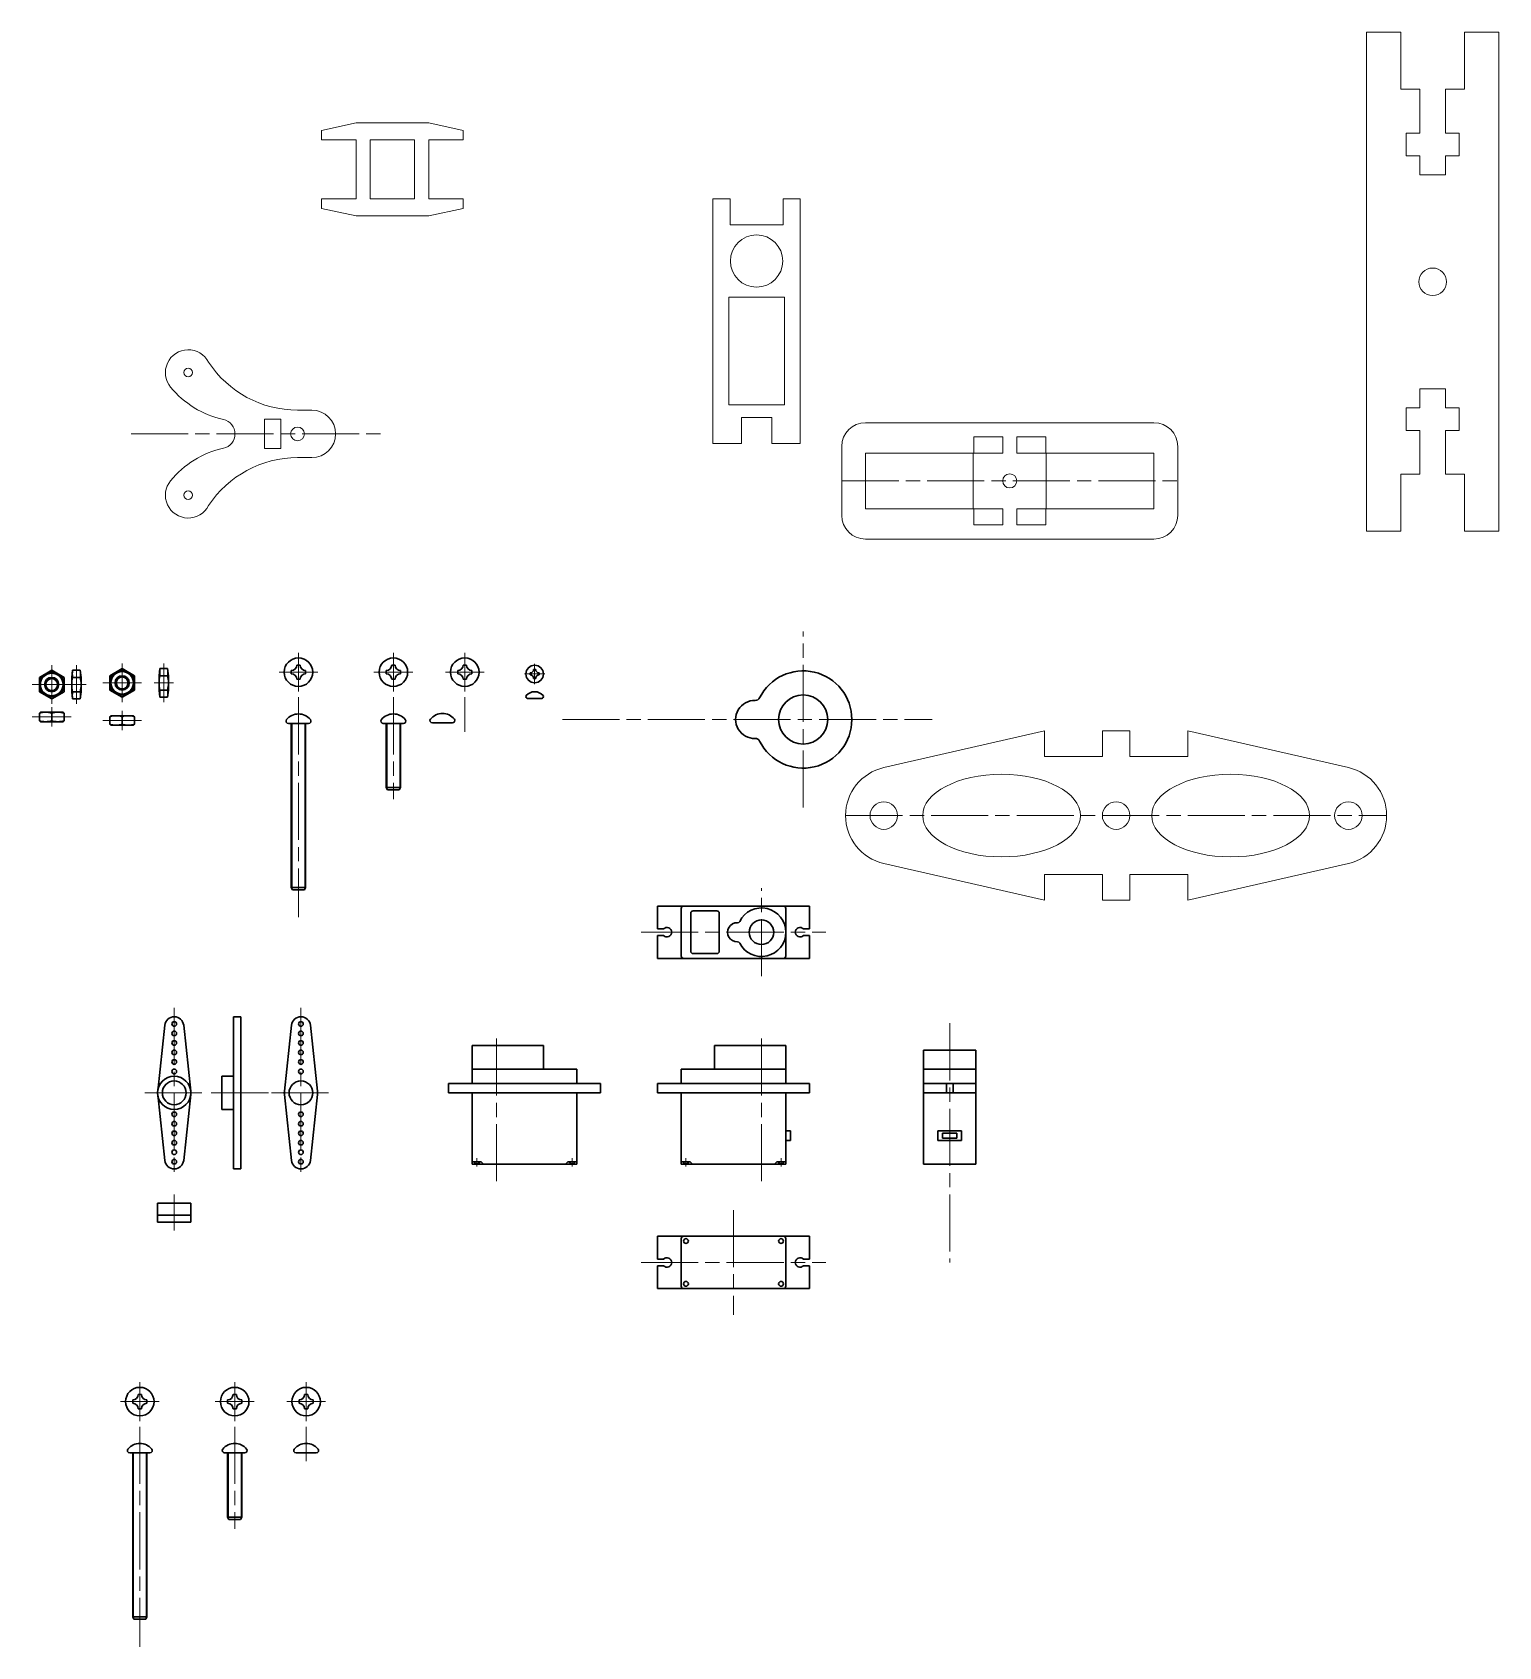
# Model space of a CAD drawing. Header units: millimetres. Extents: x -385 to 2523, y 0 to 594.
# Drawn here: x -384.6 to -76.1, y 249.9 to 589.6 of the extents above; entities that cross this region are included whole.
import ezdxf

# ---------------------------------------------------------------- set-up
doc = ezdxf.new("R2010")
doc.units = ezdxf.units.MM
doc.linetypes.add('AM_ISO08W050', pattern=[18, 12, -1.5, 3, -1.5])
for name, color, linetype, lineweight in [('0.3', 130, 'Continuous', 15), ('0.6', 255, 'Continuous', 30), ('Осевые', 10, 'AM_ISO08W050', 15)]:
    doc.layers.add(name, color=color, linetype=linetype, lineweight=lineweight)

msp = doc.modelspace()

# ---------------------------------------------------------------- linework, layer by layer
at = {"color": 7, "linetype": 'Continuous', "lineweight": 15}
for p, q in [((-316.493, 570.575), (-323.752, 568.975)), ((-323.752, 568.975), (-323.752, 566.975)), ((-301.193, 570.575), (-316.493, 570.575)), ((-293.934, 568.975), (-301.193, 570.575)), ((-293.934, 566.975), (-293.934, 568.975)), ((-323.752, 566.975), (-316.493, 566.975)), ((-316.493, 566.975), (-316.493, 554.575)), ((-313.493, 566.975), (-313.493, 554.575)), ((-304.193, 566.975), (-313.493, 566.975)), ((-304.193, 554.575), (-304.193, 566.975)), ((-301.193, 554.575), (-301.193, 566.975)), ((-301.193, 566.975), (-293.934, 566.975)), ((-316.493, 554.575), (-323.752, 554.575)), ((-323.752, 554.575), (-323.752, 552.575)), ((-313.493, 554.575), (-304.193, 554.575)), ((-293.934, 554.575), (-301.193, 554.575)), ((-293.934, 552.575), (-293.934, 554.575)), ((-323.752, 552.575), (-316.493, 550.975)), ((-316.493, 550.975), (-301.193, 550.975)), ((-301.193, 550.975), (-293.934, 552.575))]:
    msp.add_line(p, q, dxfattribs=at)
at = {"layer": '0.3'}
for p, q in [((-329.939, 444.186), (-329.939, 409.344)), ((-327.28, 444.186), (-327.28, 409.344)), ((-309.971, 444.186), (-309.971, 430.344)), ((-307.312, 444.186), (-307.312, 430.344)), ((-363.313, 290.697), (-363.313, 255.856)), ((-360.654, 290.697), (-360.654, 255.856)), ((-343.345, 290.697), (-343.345, 276.856)), ((-340.686, 290.697), (-340.686, 276.856))]:
    msp.add_line(p, q, dxfattribs=at)
at = {"layer": '0.6', "color": 7, "linetype": 'Continuous', "lineweight": 15}
for p, q in [((-96.698, 589.619), (-103.898, 589.619)), ((-103.898, 589.619), (-103.898, 484.619)), ((-96.698, 577.619), (-96.698, 589.619)), ((-76.098, 589.619), (-83.298, 589.619)), ((-83.298, 589.619), (-83.298, 577.619)), ((-76.098, 484.619), (-76.098, 589.619)), ((-92.698, 577.619), (-96.698, 577.619)), ((-92.698, 568.419), (-92.698, 577.619)), ((-83.298, 577.619), (-87.298, 577.619)), ((-87.298, 577.619), (-87.298, 568.419)), ((-95.578, 563.619), (-95.578, 568.419)), ((-95.578, 568.419), (-92.698, 568.419)), ((-87.298, 568.419), (-84.418, 568.419)), ((-84.418, 568.419), (-84.418, 563.619)), ((-92.698, 563.619), (-95.578, 563.619)), ((-92.698, 559.619), (-92.698, 563.619)), ((-84.418, 563.619), (-87.298, 563.619)), ((-87.298, 563.619), (-87.298, 559.619)), ((-87.298, 559.619), (-92.698, 559.619)), ((-237.804, 554.574), (-241.404, 554.574)), ((-241.404, 554.574), (-241.404, 503.074)), ((-237.804, 549.074), (-237.804, 554.574)), ((-226.646, 554.574), (-226.646, 549.074)), ((-223.046, 554.574), (-226.646, 554.574)), ((-223.046, 503.074), (-223.046, 554.574)), ((-226.646, 549.074), (-237.804, 549.074)), ((-226.375, 533.893), (-238.075, 533.893)), ((-238.075, 533.893), (-238.075, 511.224)), ((-226.375, 511.224), (-226.375, 533.893)), ((-92.698, 510.619), (-92.698, 514.619)), ((-92.698, 514.619), (-87.298, 514.619)), ((-87.298, 514.619), (-87.298, 510.619)), ((-328.798, 510.115), (-325.798, 510.115)), ((-238.075, 511.224), (-226.375, 511.224)), ((-95.578, 505.819), (-95.578, 510.619)), ((-95.578, 510.619), (-92.698, 510.619)), ((-87.298, 510.619), (-84.418, 510.619)), ((-84.418, 510.619), (-84.418, 505.819)), ((-335.748, 508.197), (-332.348, 508.197)), ((-335.748, 502.032), (-335.748, 508.197)), ((-332.348, 508.197), (-332.348, 502.032)), ((-235.404, 503.074), (-235.404, 508.574)), ((-235.404, 508.574), (-229.046, 508.574)), ((-229.046, 508.574), (-229.046, 503.074)), ((-209.314, 507.475), (-148.625, 507.475)), ((-241.404, 503.074), (-235.404, 503.074)), ((-229.046, 503.074), (-223.046, 503.074)), ((-186.545, 501.075), (-186.545, 504.475)), ((-180.445, 504.475), (-186.545, 504.475)), ((-180.445, 501.075), (-180.445, 504.475)), ((-177.495, 501.075), (-177.495, 504.475)), ((-177.495, 504.475), (-171.395, 504.475)), ((-171.395, 501.075), (-171.395, 504.475)), ((-92.698, 505.819), (-95.578, 505.819)), ((-92.698, 496.619), (-92.698, 505.819)), ((-84.418, 505.819), (-87.298, 505.819)), ((-87.298, 505.819), (-87.298, 496.619)), ((-332.348, 502.032), (-335.748, 502.032)), ((-325.798, 500.115), (-328.798, 500.115)), ((-214.314, 487.975), (-214.314, 502.475)), ((-209.314, 489.375), (-209.314, 501.075)), ((-209.314, 501.075), (-186.645, 501.075)), ((-186.645, 501.075), (-186.645, 489.375)), ((-186.545, 501.075), (-180.445, 501.075)), ((-171.395, 501.075), (-177.495, 501.075)), ((-171.295, 501.075), (-171.295, 489.375)), ((-148.625, 501.075), (-171.295, 501.075)), ((-148.625, 489.375), (-148.625, 501.075)), ((-143.625, 487.975), (-143.625, 502.475)), ((-96.698, 496.619), (-92.698, 496.619)), ((-96.698, 484.619), (-96.698, 496.619)), ((-87.298, 496.619), (-83.298, 496.619)), ((-83.298, 496.619), (-83.298, 484.619)), ((-186.645, 489.375), (-209.314, 489.375)), ((-186.545, 489.375), (-186.545, 485.975)), ((-186.545, 489.375), (-180.445, 489.375)), ((-180.445, 489.375), (-180.445, 485.975)), ((-171.395, 489.375), (-177.495, 489.375)), ((-177.495, 489.375), (-177.495, 485.975)), ((-171.395, 489.375), (-171.395, 485.975)), ((-171.295, 489.375), (-148.625, 489.375)), ((-180.445, 485.975), (-186.545, 485.975)), ((-177.495, 485.975), (-171.395, 485.975)), ((-209.314, 482.975), (-148.625, 482.975)), ((-103.898, 484.619), (-96.698, 484.619)), ((-83.298, 484.619), (-76.098, 484.619)), ((-205.457, 434.895), (-171.687, 442.607)), ((-171.687, 437.207), (-171.687, 442.607)), ((-159.487, 442.607), (-153.687, 442.607)), ((-159.487, 437.207), (-159.487, 442.607)), ((-153.687, 437.207), (-153.687, 442.607)), ((-107.717, 434.895), (-141.487, 442.607)), ((-141.487, 437.207), (-141.487, 442.607)), ((-159.487, 437.207), (-171.687, 437.207)), ((-153.687, 437.207), (-141.487, 437.207)), ((-171.687, 407.007), (-205.457, 414.719)), ((-141.487, 407.007), (-107.717, 414.719)), ((-171.687, 412.407), (-171.687, 407.007)), ((-159.487, 412.407), (-171.687, 412.407)), ((-159.487, 412.407), (-159.487, 407.007)), ((-153.687, 412.407), (-153.687, 407.007)), ((-153.687, 412.407), (-141.487, 412.407)), ((-141.487, 412.407), (-141.487, 407.007)), ((-159.487, 407.007), (-153.687, 407.007))]:
    msp.add_line(p, q, dxfattribs=at)
at = {"layer": '0.6'}
for p, q in [((-380.521, 455.372), (-383.113, 453.883)), ((-380.521, 455.372), (-377.929, 453.883)), ((-376.116, 455.372), (-376.316, 453.883)), ((-375.316, 455.372), (-376.116, 455.372)), ((-375.316, 455.372), (-374.516, 455.372)), ((-374.516, 455.372), (-374.316, 453.883)), ((-365.701, 455.721), (-368.293, 454.231)), ((-365.701, 455.721), (-363.109, 454.231)), ((-357.742, 455.721), (-357.942, 454.231)), ((-356.942, 455.721), (-357.742, 455.721)), ((-356.942, 455.721), (-356.142, 455.721)), ((-356.142, 455.721), (-355.942, 454.231)), ((-330.109, 455.326), (-330.109, 454.976)), ((-328.609, 456.476), (-328.959, 456.476)), ((-328.609, 456.476), (-328.259, 456.476)), ((-327.109, 455.326), (-327.109, 454.976)), ((-310.141, 455.326), (-310.141, 454.976)), ((-308.641, 456.476), (-308.991, 456.476)), ((-308.641, 456.476), (-308.291, 456.476)), ((-307.141, 455.326), (-307.141, 454.976)), ((-295.112, 455.326), (-295.112, 454.976)), ((-293.612, 456.476), (-293.962, 456.476)), ((-293.612, 456.476), (-293.262, 456.476)), ((-292.112, 455.326), (-292.112, 454.976)), ((-278.915, 455.521), (-279.13, 455.521)), ((-278.915, 455.521), (-278.699, 455.521)), ((-383.113, 453.883), (-383.113, 452.372)), ((-383.113, 450.862), (-383.113, 452.372)), ((-377.929, 453.883), (-377.929, 452.372)), ((-377.929, 450.862), (-377.929, 452.372)), ((-376.316, 452.372), (-376.316, 453.883)), ((-376.316, 452.372), (-376.316, 450.862)), ((-375.316, 453.883), (-376.116, 453.883)), ((-375.316, 453.883), (-374.516, 453.883)), ((-374.316, 452.372), (-374.316, 453.883)), ((-374.316, 452.372), (-374.316, 450.862)), ((-368.293, 454.231), (-368.293, 452.721)), ((-368.293, 451.21), (-368.293, 452.721)), ((-363.109, 454.231), (-363.109, 452.721)), ((-363.109, 451.21), (-363.109, 452.721)), ((-357.942, 452.721), (-357.942, 454.231)), ((-357.942, 452.721), (-357.942, 451.21)), ((-356.942, 454.231), (-357.742, 454.231)), ((-356.942, 454.231), (-356.142, 454.231)), ((-355.942, 452.721), (-355.942, 454.231)), ((-355.942, 452.721), (-355.942, 451.21)), ((-330.109, 454.626), (-330.109, 454.976)), ((-328.609, 453.476), (-328.959, 453.476)), ((-328.609, 453.476), (-328.259, 453.476)), ((-327.109, 454.626), (-327.109, 454.976)), ((-310.141, 454.626), (-310.141, 454.976)), ((-308.641, 453.476), (-308.991, 453.476)), ((-308.641, 453.476), (-308.291, 453.476)), ((-307.141, 454.626), (-307.141, 454.976)), ((-295.112, 454.626), (-295.112, 454.976)), ((-293.612, 453.476), (-293.962, 453.476)), ((-293.612, 453.476), (-293.262, 453.476)), ((-292.112, 454.626), (-292.112, 454.976)), ((-279.838, 454.814), (-279.838, 454.598)), ((-279.838, 454.383), (-279.838, 454.598)), ((-278.915, 453.675), (-279.13, 453.675)), ((-278.915, 453.675), (-278.699, 453.675)), ((-277.992, 454.814), (-277.992, 454.598)), ((-277.992, 454.383), (-277.992, 454.598)), ((-380.521, 449.372), (-383.113, 450.862)), ((-380.521, 449.372), (-377.929, 450.862)), ((-376.116, 449.372), (-376.316, 450.862)), ((-375.316, 450.862), (-376.116, 450.862)), ((-375.316, 449.372), (-376.116, 449.372)), ((-375.316, 450.862), (-374.516, 450.862)), ((-375.316, 449.372), (-374.516, 449.372)), ((-374.516, 449.372), (-374.316, 450.862)), ((-365.701, 449.721), (-368.293, 451.21)), ((-365.701, 449.721), (-363.109, 451.21)), ((-357.742, 449.721), (-357.942, 451.21)), ((-356.942, 451.21), (-357.742, 451.21)), ((-356.942, 449.721), (-357.742, 449.721)), ((-356.942, 451.21), (-356.142, 451.21)), ((-356.942, 449.721), (-356.142, 449.721)), ((-356.142, 449.721), (-355.942, 451.21)), ((-280.401, 449.468), (-277.429, 449.468)), ((-383.113, 446.354), (-382.9, 446.554)), ((-383.113, 446.354), (-383.113, 445.554)), ((-383.113, 444.754), (-383.113, 445.554)), ((-380.521, 446.554), (-382.9, 446.554)), ((-380.521, 446.554), (-378.142, 446.554)), ((-380.521, 444.754), (-380.521, 446.354)), ((-377.929, 446.354), (-378.142, 446.554)), ((-377.929, 446.354), (-377.929, 445.554)), ((-377.929, 444.754), (-377.929, 445.554)), ((-368.293, 445.614), (-368.08, 445.814)), ((-368.293, 445.614), (-368.293, 444.814)), ((-365.701, 445.814), (-368.08, 445.814)), ((-365.701, 445.814), (-363.322, 445.814)), ((-365.701, 444.014), (-365.701, 445.614)), ((-363.109, 445.614), (-363.322, 445.814)), ((-363.109, 445.614), (-363.109, 444.814)), ((-383.113, 444.754), (-382.9, 444.554)), ((-380.521, 444.554), (-382.9, 444.554)), ((-380.521, 444.554), (-378.142, 444.554)), ((-377.929, 444.754), (-378.142, 444.554)), ((-368.293, 444.014), (-368.293, 444.814)), ((-368.293, 444.014), (-368.08, 443.814)), ((-365.701, 443.814), (-368.08, 443.814)), ((-365.701, 443.814), (-363.322, 443.814)), ((-363.109, 444.014), (-363.322, 443.814)), ((-363.109, 444.014), (-363.109, 444.814)), ((-330.731, 444.186), (-326.488, 444.186)), ((-330.109, 444.186), (-330.109, 409.686)), ((-330.109, 444.186), (-330.109, 409.686)), ((-327.109, 444.186), (-327.109, 409.686)), ((-327.109, 444.186), (-327.109, 409.686)), ((-310.763, 444.186), (-306.52, 444.186)), ((-310.141, 444.186), (-310.141, 430.686)), ((-310.141, 444.186), (-310.141, 430.686)), ((-307.141, 444.186), (-307.141, 430.686)), ((-300.44, 444.296), (-296.197, 444.296)), ((-308.641, 430.686), (-310.141, 430.686)), ((-309.891, 430.186), (-310.141, 430.686)), ((-308.641, 430.186), (-309.891, 430.186)), ((-308.641, 430.686), (-307.141, 430.686)), ((-308.641, 430.186), (-307.391, 430.186)), ((-307.391, 430.186), (-307.141, 430.686)), ((-328.609, 409.686), (-330.109, 409.686)), ((-329.859, 409.186), (-330.109, 409.686)), ((-328.609, 409.186), (-329.859, 409.186)), ((-328.609, 409.686), (-327.109, 409.686)), ((-328.609, 409.186), (-327.359, 409.186)), ((-327.359, 409.186), (-327.109, 409.686)), ((-253.082, 405.755), (-253.082, 400.955)), ((-253.082, 405.755), (-247.582, 405.755)), ((-248.082, 395.255), (-248.082, 405.255)), ((-247.582, 405.755), (-226.582, 405.755)), ((-246.082, 400.255), (-246.082, 404.255)), ((-245.582, 404.755), (-240.582, 404.755)), ((-240.082, 400.255), (-240.082, 404.255)), ((-221.082, 405.755), (-226.582, 405.755)), ((-226.082, 405.255), (-226.082, 395.255)), ((-221.082, 405.755), (-221.082, 400.955)), ((-253.082, 400.955), (-251.796, 400.955)), ((-221.082, 400.955), (-222.367, 400.955)), ((-253.082, 399.555), (-253.082, 394.755)), ((-253.082, 399.555), (-251.796, 399.555)), ((-246.082, 400.255), (-246.082, 396.255)), ((-240.082, 400.255), (-240.082, 396.255)), ((-221.082, 399.555), (-222.367, 399.555)), ((-221.082, 399.555), (-221.082, 394.755)), ((-253.082, 394.755), (-247.582, 394.755)), ((-226.582, 394.755), (-247.582, 394.755)), ((-245.582, 395.755), (-240.582, 395.755)), ((-221.082, 394.755), (-226.582, 394.755)), ((-356.732, 380.671), (-358.223, 366.832)), ((-352.755, 380.671), (-351.264, 366.832)), ((-342.258, 350.457), (-342.258, 382.457)), ((-342.258, 382.457), (-340.758, 382.457)), ((-340.758, 350.457), (-340.758, 382.457)), ((-330.072, 380.671), (-331.563, 366.832)), ((-326.095, 380.671), (-324.603, 366.832)), ((-354.743, 380.457), (-354.743, 380.457)), ((-340.758, 380.457), (-340.758, 380.457)), ((-328.083, 380.457), (-328.083, 380.457)), ((-292.049, 368.457), (-292.049, 376.457)), ((-292.049, 376.457), (-277.049, 376.457)), ((-277.049, 376.457), (-277.049, 371.457)), ((-226.082, 376.457), (-241.082, 376.457)), ((-241.082, 376.457), (-241.082, 371.457)), ((-226.082, 368.457), (-226.082, 376.457)), ((-197.092, 351.457), (-197.092, 375.457)), ((-186.092, 375.457), (-197.092, 375.457)), ((-186.092, 375.457), (-186.092, 351.457)), ((-292.049, 368.457), (-292.049, 371.457)), ((-292.049, 371.457), (-270.049, 371.457)), ((-270.049, 368.457), (-270.049, 371.457)), ((-226.082, 371.457), (-248.082, 371.457)), ((-248.082, 368.457), (-248.082, 371.457)), ((-226.082, 368.457), (-226.082, 371.457)), ((-197.092, 371.457), (-186.092, 371.457)), ((-342.258, 369.957), (-344.758, 369.957)), ((-344.758, 369.957), (-344.758, 366.457)), ((-292.049, 368.457), (-297.049, 368.457)), ((-297.049, 368.457), (-297.049, 366.457)), ((-292.049, 368.457), (-270.049, 368.457)), ((-265.049, 368.457), (-270.049, 368.457)), ((-265.049, 368.457), (-265.049, 366.457)), ((-253.082, 368.457), (-248.082, 368.457)), ((-253.082, 368.457), (-253.082, 366.457)), ((-226.082, 368.457), (-248.082, 368.457)), ((-226.082, 368.457), (-221.082, 368.457)), ((-221.082, 368.457), (-221.082, 366.457)), ((-186.092, 368.457), (-197.092, 368.457)), ((-192.292, 368.457), (-192.292, 366.457)), ((-191.592, 368.457), (-190.892, 368.457)), ((-190.892, 368.457), (-190.892, 366.457)), ((-356.732, 352.243), (-358.223, 366.082)), ((-352.755, 352.243), (-351.264, 366.082)), ((-344.758, 362.957), (-344.758, 366.457)), ((-330.072, 352.243), (-331.563, 366.082)), ((-326.095, 352.243), (-324.603, 366.082)), ((-297.049, 366.457), (-265.049, 366.457)), ((-292.049, 351.457), (-292.049, 366.457)), ((-270.049, 366.457), (-270.049, 351.457)), ((-221.082, 366.457), (-253.082, 366.457)), ((-248.082, 366.457), (-248.082, 351.457)), ((-226.082, 351.457), (-226.082, 366.457)), ((-186.092, 366.457), (-197.092, 366.457)), ((-342.258, 362.957), (-344.758, 362.957)), ((-226.082, 358.457), (-225.082, 358.457)), ((-225.082, 358.457), (-225.082, 356.457)), ((-189.092, 358.457), (-194.092, 358.457)), ((-194.092, 358.457), (-194.092, 356.457)), ((-193.092, 356.957), (-193.092, 357.957)), ((-193.092, 357.957), (-190.092, 357.957)), ((-190.092, 356.957), (-193.092, 356.957)), ((-191.592, 357.957), (-190.092, 357.957)), ((-190.092, 357.957), (-190.092, 356.957)), ((-189.092, 356.457), (-189.092, 358.457)), ((-225.082, 356.457), (-226.082, 356.457)), ((-194.092, 356.457), (-189.092, 356.457)), ((-191.592, 356.457), (-189.092, 356.457)), ((-354.743, 352.457), (-354.743, 352.457)), ((-342.258, 350.457), (-340.758, 350.457)), ((-340.758, 352.457), (-340.758, 352.457)), ((-328.083, 352.457), (-328.083, 352.457)), ((-290.37, 351.957), (-292.049, 351.957)), ((-270.049, 351.457), (-292.049, 351.457)), ((-271.727, 351.957), (-270.049, 351.957)), ((-246.403, 351.957), (-248.082, 351.957)), ((-248.082, 351.457), (-226.082, 351.457)), ((-227.76, 351.957), (-226.082, 351.957)), ((-186.092, 351.457), (-197.092, 351.457)), ((-351.243, 343.232), (-358.243, 343.232)), ((-358.243, 343.232), (-358.243, 339.232)), ((-351.243, 339.232), (-351.243, 343.232)), ((-351.243, 340.732), (-358.243, 340.732)), ((-351.243, 339.232), (-351.243, 340.732)), ((-358.243, 339.232), (-351.243, 339.232)), ((-253.082, 336.279), (-253.082, 331.479)), ((-253.082, 336.279), (-247.582, 336.279)), ((-248.082, 325.779), (-248.082, 335.779)), ((-247.582, 336.279), (-226.582, 336.279)), ((-221.082, 336.279), (-226.582, 336.279)), ((-226.082, 335.779), (-226.082, 325.779)), ((-221.082, 336.279), (-221.082, 331.479)), ((-253.082, 331.479), (-251.796, 331.479)), ((-253.082, 330.079), (-253.082, 325.279)), ((-253.082, 330.079), (-251.796, 330.079)), ((-221.082, 331.479), (-222.367, 331.479)), ((-221.082, 330.079), (-222.367, 330.079)), ((-221.082, 330.079), (-221.082, 325.279)), ((-253.082, 325.279), (-247.582, 325.279)), ((-226.582, 325.279), (-247.582, 325.279)), ((-221.082, 325.279), (-226.582, 325.279)), ((-361.984, 302.988), (-362.334, 302.988)), ((-361.984, 302.988), (-361.634, 302.988)), ((-342.016, 302.988), (-342.366, 302.988)), ((-342.016, 302.988), (-341.666, 302.988)), ((-326.986, 302.988), (-327.336, 302.988)), ((-326.986, 302.988), (-326.636, 302.988)), ((-363.484, 301.838), (-363.484, 301.488)), ((-363.484, 301.138), (-363.484, 301.488)), ((-361.984, 299.988), (-362.334, 299.988)), ((-361.984, 299.988), (-361.634, 299.988)), ((-360.484, 301.838), (-360.484, 301.488)), ((-360.484, 301.138), (-360.484, 301.488)), ((-343.516, 301.838), (-343.516, 301.488)), ((-343.516, 301.138), (-343.516, 301.488)), ((-342.016, 299.988), (-342.366, 299.988)), ((-342.016, 299.988), (-341.666, 299.988)), ((-340.516, 301.838), (-340.516, 301.488)), ((-340.516, 301.138), (-340.516, 301.488)), ((-328.486, 301.838), (-328.486, 301.488)), ((-328.486, 301.138), (-328.486, 301.488)), ((-326.986, 299.988), (-327.336, 299.988)), ((-326.986, 299.988), (-326.636, 299.988)), ((-325.486, 301.838), (-325.486, 301.488)), ((-325.486, 301.138), (-325.486, 301.488)), ((-364.105, 290.697), (-359.863, 290.697)), ((-363.484, 290.697), (-363.484, 256.197)), ((-363.484, 290.697), (-363.484, 256.197)), ((-360.484, 290.697), (-360.484, 256.197)), ((-360.484, 290.697), (-360.484, 256.197)), ((-344.137, 290.697), (-339.895, 290.697)), ((-343.516, 290.697), (-343.516, 277.197)), ((-343.516, 290.697), (-343.516, 277.197)), ((-340.516, 290.697), (-340.516, 277.197)), ((-329.108, 290.697), (-324.865, 290.697)), ((-342.016, 277.197), (-343.516, 277.197)), ((-343.266, 276.697), (-343.516, 277.197)), ((-342.016, 276.697), (-343.266, 276.697)), ((-342.016, 277.197), (-340.516, 277.197)), ((-342.016, 276.697), (-340.766, 276.697)), ((-340.766, 276.697), (-340.516, 277.197)), ((-361.984, 256.197), (-363.484, 256.197)), ((-363.234, 255.697), (-363.484, 256.197)), ((-361.984, 255.697), (-363.234, 255.697)), ((-361.984, 256.197), (-360.484, 256.197)), ((-361.984, 255.697), (-360.734, 255.697)), ((-360.734, 255.697), (-360.484, 256.197))]:
    msp.add_line(p, q, dxfattribs=at)
at = {"layer": '0.6', "color": 7, "linetype": 'Continuous', "lineweight": 15}
for centre, radius in [((-232.225, 541.484), 5.5), ((-89.998, 537.119), 2.9), ((-351.798, 518.015), 0.9), ((-328.798, 505.115), 1.45), ((-178.97, 495.225), 1.475), ((-351.798, 492.215), 0.9), ((-205.457, 424.807), 2.9), ((-156.587, 424.807), 2.9), ((-107.717, 424.807), 2.9)]:
    msp.add_circle(centre, radius, dxfattribs=at)
at = {"layer": '0.6'}
for centre, radius in [((-365.701, 452.721), 2.592), ((-328.609, 454.976), 3), ((-308.641, 454.976), 3), ((-293.612, 454.976), 3), ((-278.915, 454.598), 1.847), ((-380.521, 452.372), 2.592), ((-380.521, 452.372), 2.379), ((-380.521, 452.372), 1.5), ((-380.521, 452.372), 1.25), ((-365.701, 452.721), 2.379), ((-365.701, 452.721), 1.5), ((-365.701, 452.721), 1.25), ((-222.417, 445.024), 5.164), ((-231.197, 400.255), 2.582), ((-354.743, 380.957), 0.5), ((-328.083, 380.957), 0.5), ((-354.743, 378.957), 0.5), ((-354.743, 376.957), 0.5), ((-328.083, 378.957), 0.5), ((-328.083, 376.957), 0.5), ((-354.743, 374.957), 0.5), ((-328.083, 374.957), 0.5), ((-354.743, 372.957), 0.5), ((-354.743, 370.957), 0.5), ((-328.083, 372.957), 0.5), ((-328.083, 370.957), 0.5), ((-354.743, 366.457), 3.5), ((-354.743, 366.457), 2.5), ((-328.083, 366.457), 2.5), ((-354.743, 361.957), 0.5), ((-354.743, 359.957), 0.5), ((-328.083, 361.957), 0.5), ((-328.083, 359.957), 0.5), ((-354.743, 357.957), 0.5), ((-328.083, 357.957), 0.5), ((-354.743, 355.957), 0.5), ((-354.743, 353.957), 0.5), ((-328.083, 355.957), 0.5), ((-328.083, 353.957), 0.5), ((-354.743, 351.957), 0.5), ((-328.083, 351.957), 0.5), ((-247.082, 335.279), 0.5), ((-227.082, 335.279), 0.5), ((-247.082, 326.279), 0.5), ((-227.082, 326.279), 0.5), ((-361.984, 301.488), 3), ((-342.016, 301.488), 3), ((-326.986, 301.488), 3)]:
    msp.add_circle(centre, radius, dxfattribs=at)
at = {"layer": '0.6', "color": 7, "linetype": 'Continuous', "lineweight": 15}
for centre, radius, start, end in [((-351.798, 518.015), 4.8, 27.18422, 219.29746), ((-328.798, 532.541), 22.426, 213.36338, 270), ((-340.099, 527.59), 19.918, 219.29746, 257.52752), ((-325.798, 505.115), 5, 270, 90), ((-345.07, 505.115), 3.1, 282.47248, 77.52752), ((-209.314, 502.475), 5, 90, 180), ((-148.625, 502.475), 5, 0, 90), ((-340.099, 482.639), 19.918, 102.47248, 140.70254), ((-328.798, 477.689), 22.426, 90, 146.63662), ((-351.798, 492.215), 4.8, 140.70254, 332.81578), ((-209.314, 487.975), 5, 180, 270), ((-148.625, 487.975), 5, 270, 0), ((-203.154, 424.807), 10.348, 102.86355, 257.13645), ((-110.021, 424.807), 10.348, 282.86355, 77.13645)]:
    msp.add_arc(centre, radius, start, end, dxfattribs=at)
at = {"layer": '0.6'}
for centre, radius, start, end in [((-371.848, 454.627), 4.333, 170.10232, 189.89768), ((-378.785, 454.627), 4.333, 350.10232, 9.89768), ((-353.473, 454.976), 4.333, 170.10232, 189.89768), ((-360.41, 454.976), 4.333, 350.10232, 9.89768), ((-330.109, 456.476), 1.15, 270, 360), ((-327.109, 456.476), 1.15, 180, 270), ((-310.141, 456.476), 1.15, 270, 360), ((-307.141, 456.476), 1.15, 180, 270), ((-295.112, 456.476), 1.15, 270, 360), ((-292.112, 456.476), 1.15, 180, 270), ((-279.838, 455.521), 0.708, 270, 360), ((-277.992, 455.521), 0.708, 180, 270), ((-222.417, 445.024), 10.23, 206.42138, 153.57862), ((-370.111, 452.319), 6.205, 165.40555, 179.50858), ((-370.111, 452.425), 6.205, 180.49142, 194.59445), ((-380.521, 452.319), 6.205, 0.49142, 14.59445), ((-380.521, 452.425), 6.205, 345.40555, 359.50858), ((-351.736, 452.668), 6.205, 165.40555, 179.50858), ((-351.736, 452.774), 6.205, 180.49142, 194.59445), ((-362.147, 452.668), 6.205, 0.49142, 14.59445), ((-362.147, 452.774), 6.205, 345.40555, 359.50858), ((-330.109, 453.476), 1.15, 0, 90), ((-327.109, 453.476), 1.15, 90, 180), ((-310.141, 453.476), 1.15, 0, 90), ((-307.141, 453.476), 1.15, 90, 180), ((-295.112, 453.476), 1.15, 0, 90), ((-292.112, 453.476), 1.15, 90, 180), ((-279.838, 453.675), 0.708, 0, 90), ((-277.992, 453.675), 0.708, 90, 180), ((-371.848, 450.117), 4.333, 170.10232, 189.89768), ((-378.785, 450.117), 4.333, 350.10232, 9.89768), ((-353.473, 450.466), 4.333, 170.10232, 189.89768), ((-360.41, 450.466), 4.333, 350.10232, 9.89768), ((-280.401, 449.818), 0.35, 140.4788, 270), ((-278.915, 448.593), 2.276, 39.5212, 140.4788), ((-277.429, 449.818), 0.35, 270, 39.5212), ((-232.647, 445.024), 4, 88.01693, 271.98307), ((-232.474, 450.021), 1, 268.01693, 333.57862), ((-381.817, 442.26), 4.294, 72.43358, 107.56642), ((-379.225, 442.26), 4.294, 72.43358, 107.56642), ((-366.997, 441.52), 4.294, 72.43358, 107.56642), ((-364.405, 441.52), 4.294, 72.43358, 107.56642), ((-328.609, 442.936), 3.25, 39.5212, 140.4788), ((-308.641, 442.936), 3.25, 39.5212, 140.4788), ((-300.44, 444.796), 0.5, 140.4788, 270), ((-298.319, 443.046), 3.25, 39.5212, 140.4788), ((-296.197, 444.796), 0.5, 270, 39.5212), ((-381.817, 448.848), 4.294, 252.43358, 287.56642), ((-379.225, 448.848), 4.294, 252.43358, 287.56642), ((-366.997, 448.108), 4.294, 252.43358, 287.56642), ((-364.405, 448.108), 4.294, 252.43358, 287.56642), ((-330.731, 444.686), 0.5, 140.4788, 270), ((-326.488, 444.686), 0.5, 270, 39.5212), ((-310.763, 444.686), 0.5, 140.4788, 270), ((-306.52, 444.686), 0.5, 270, 39.5212), ((-232.474, 440.027), 1, 26.42138, 91.98307), ((-247.582, 405.255), 0.5, 90, 180), ((-245.582, 404.255), 0.5, 90, 180), ((-240.582, 404.255), 0.5, 0, 90), ((-231.197, 400.255), 5.115, 206.42138, 153.57862), ((-226.582, 405.255), 0.5, 0, 90), ((-251.082, 400.255), 1, 224.427, 135.573), ((-236.312, 400.255), 2, 88.01693, 271.98307), ((-236.225, 402.753), 0.5, 268.01693, 333.57862), ((-223.082, 400.255), 1, 44.427, 315.573), ((-236.225, 397.756), 0.5, 26.42138, 91.98307), ((-247.582, 395.255), 0.5, 180, 270), ((-245.582, 396.255), 0.5, 180, 270), ((-240.582, 396.255), 0.5, 270, 0), ((-226.582, 395.255), 0.5, 270, 0), ((-354.743, 380.457), 2, 6.15064, 173.84936), ((-328.083, 380.457), 2, 6.15064, 173.84936), ((-328.083, 366.457), 3.5, 173.84935, 186.15065), ((-328.083, 366.457), 3.5, 353.84935, 6.15065), ((-354.743, 352.457), 2, 186.15064, 353.84936), ((-328.083, 352.457), 2, 186.15064, 353.84936), ((-291.049, 351.957), 0.5, 180, 360), ((-290.37, 351.457), 0.5, 0, 90), ((-271.727, 351.457), 0.5, 90, 180), ((-271.049, 351.957), 0.5, 180, 360), ((-247.082, 351.957), 0.5, 180, 360), ((-246.403, 351.457), 0.5, 0, 90), ((-227.76, 351.457), 0.5, 90, 180), ((-227.082, 351.957), 0.5, 180, 360), ((-247.582, 335.779), 0.5, 90, 180), ((-226.582, 335.779), 0.5, 0, 90), ((-251.082, 330.779), 1, 224.427, 135.573), ((-223.082, 330.779), 1, 44.427, 315.573), ((-247.582, 325.779), 0.5, 180, 270), ((-226.582, 325.779), 0.5, 270, 0), ((-363.484, 302.988), 1.15, 270, 360), ((-360.484, 302.988), 1.15, 180, 270), ((-343.516, 302.988), 1.15, 270, 360), ((-340.516, 302.988), 1.15, 180, 270), ((-328.486, 302.988), 1.15, 270, 360), ((-325.486, 302.988), 1.15, 180, 270), ((-363.484, 299.988), 1.15, 0, 90), ((-360.484, 299.988), 1.15, 90, 180), ((-343.516, 299.988), 1.15, 0, 90), ((-340.516, 299.988), 1.15, 90, 180), ((-328.486, 299.988), 1.15, 0, 90), ((-325.486, 299.988), 1.15, 90, 180), ((-361.984, 289.447), 3.25, 39.5212, 140.4788), ((-342.016, 289.447), 3.25, 39.5212, 140.4788), ((-326.986, 289.447), 3.25, 39.5212, 140.4788), ((-364.105, 291.197), 0.5, 140.4788, 270), ((-359.863, 291.197), 0.5, 270, 39.5212), ((-344.137, 291.197), 0.5, 140.4788, 270), ((-339.895, 291.197), 0.5, 270, 39.5212), ((-329.108, 291.197), 0.5, 140.4788, 270), ((-324.865, 291.197), 0.5, 270, 39.5212)]:
    msp.add_arc(centre, radius, start, end, dxfattribs=at)
at = {"layer": '0.6', "color": 7, "linetype": 'Continuous', "lineweight": 15}
for centre, major_axis in [((-180.679, 424.807), (-16.604, 0)), ((-132.496, 424.807), (16.604, 0))]:
    msp.add_ellipse(centre, major_axis=major_axis, ratio=0.5235432, dxfattribs=at)
at = {"layer": 'Осевые'}
for p, q in [((-363.829, 505.115), (-310.898, 505.115)), ((-214.314, 495.225), (-143.625, 495.225)), ((-222.417, 426.517), (-222.417, 463.53)), ((-328.609, 459.058), (-328.609, 450.894)), ((-308.641, 459.058), (-308.641, 450.894)), ((-293.612, 459.058), (-293.612, 450.894)), ((-380.521, 448.29), (-380.521, 456.454)), ((-375.316, 448.29), (-375.316, 456.454)), ((-365.701, 448.639), (-365.701, 456.803)), ((-356.942, 448.639), (-356.942, 456.803)), ((-328.609, 452.935), (-328.609, 457.017)), ((-308.641, 452.935), (-308.641, 457.017)), ((-293.612, 452.935), (-293.612, 457.017)), ((-278.915, 452.434), (-278.915, 456.763)), ((-376.439, 452.372), (-384.603, 452.372)), ((-377.357, 452.372), (-373.275, 452.372)), ((-361.619, 452.721), (-369.783, 452.721)), ((-358.983, 452.721), (-354.901, 452.721)), ((-324.527, 454.976), (-332.691, 454.976)), ((-304.559, 454.976), (-312.723, 454.976)), ((-289.53, 454.976), (-297.694, 454.976)), ((-281.079, 454.598), (-276.75, 454.598)), ((-328.609, 449.689), (-328.609, 403.408)), ((-308.641, 449.689), (-308.641, 428.225)), ((-293.612, 449.689), (-293.612, 442.451)), ((-376.439, 445.554), (-384.603, 445.554)), ((-380.521, 443.513), (-380.521, 447.595)), ((-365.701, 442.773), (-365.701, 446.855)), ((-273.08, 445.024), (-195.293, 445.024)), ((-361.619, 444.814), (-369.783, 444.814)), ((-213.502, 424.807), (-99.673, 424.807)), ((-231.197, 391.001), (-231.197, 409.508)), ((-256.528, 400.255), (-217.635, 400.255)), ((-354.743, 384.351), (-354.743, 348.563)), ((-328.083, 384.351), (-328.083, 348.563)), ((-191.592, 381.091), (-191.592, 330.791)), ((-286.934, 347.872), (-286.934, 378.724)), ((-231.197, 347.872), (-231.197, 378.724)), ((-360.922, 366.457), (-348.565, 366.457)), ((-346.937, 366.457), (-334.58, 366.457)), ((-334.261, 366.457), (-321.905, 366.457)), ((-291.049, 352.685), (-291.049, 350.989)), ((-271.049, 352.685), (-271.049, 350.989)), ((-247.082, 352.685), (-247.082, 350.989)), ((-227.082, 352.685), (-227.082, 350.989)), ((-354.743, 345.083), (-354.743, 337.466)), ((-237.082, 341.779), (-237.082, 319.779)), ((-256.528, 330.779), (-217.635, 330.779)), ((-361.984, 305.57), (-361.984, 297.406)), ((-361.984, 299.447), (-361.984, 303.529)), ((-342.016, 305.57), (-342.016, 297.406)), ((-342.016, 299.447), (-342.016, 303.529)), ((-326.986, 305.57), (-326.986, 297.406)), ((-326.986, 299.447), (-326.986, 303.529)), ((-357.902, 301.488), (-366.066, 301.488)), ((-337.934, 301.488), (-346.098, 301.488)), ((-322.905, 301.488), (-331.068, 301.488)), ((-361.984, 296.2), (-361.984, 249.919)), ((-342.016, 296.2), (-342.016, 274.736)), ((-326.986, 296.2), (-326.986, 288.962))]:
    msp.add_line(p, q, dxfattribs=at)

doc.saveas('drawing.dxf')
